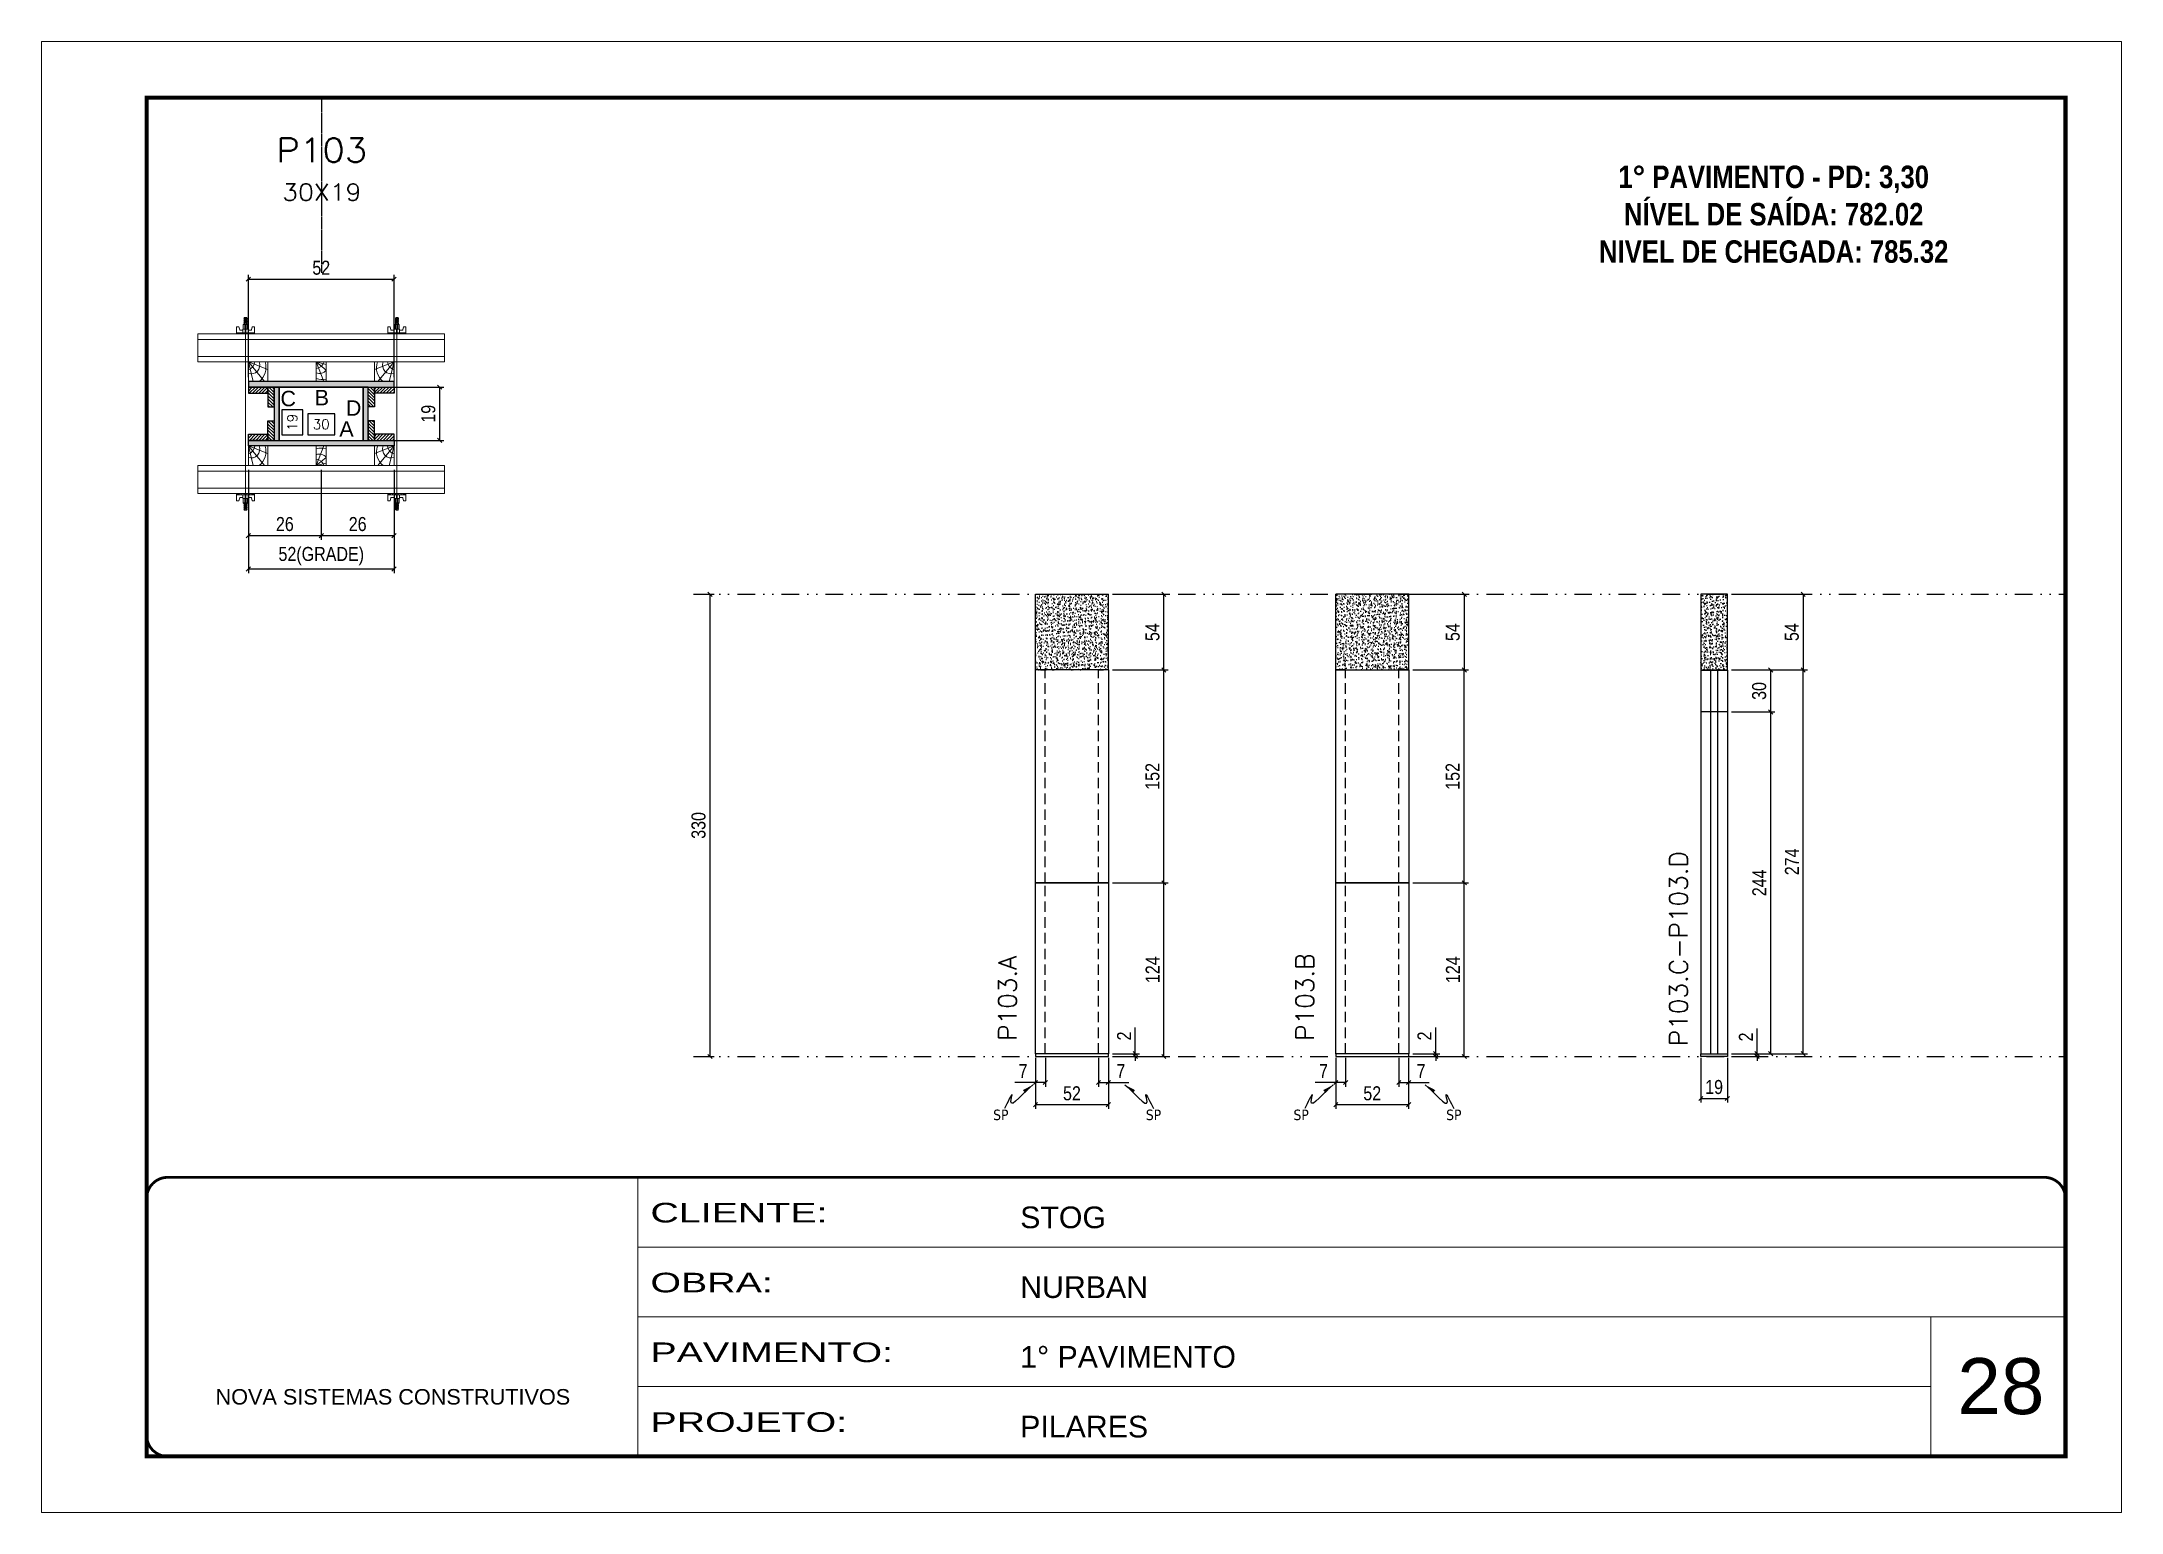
# Model space of a CAD drawing. Header units: millimetres. Extents: x 169816 to 178745, y 96537 to 113647.
# Drawn here: x 174585 to 176070, y 104577 to 105627 of the extents above; entities that cross this region are included whole.
import ezdxf
from ezdxf.enums import TextEntityAlignment as Align

# ---------------------------------------------------------------- set-up
doc = ezdxf.new("R2010")
doc.units = ezdxf.units.MM
for name, pattern in [('CONTINUO', [0]), ('DASHED', [0.75, 0.5, -0.25]), ('DIVIDE2', [0.625, 0.25, -0.125, 0, -0.125, 0, -0.125]), ('HIDDEN', [0.375, 0.25, -0.125])]:
    doc.linetypes.add(name, pattern=pattern)
for name, color, linetype, lineweight in [('CARIMBO', 255, 'Continuous', 9), ('Folhas', 255, 'Continuous', 9), ('Hachura', 251, 'Continuous', 9), ('Madeira', 126, 'Continuous', 18), ('Perfil Metálico', 224, 'Continuous', 18), ('SARRAFO DE PRESSAO', 251, 'DASHED', 9), ('Texto Seção', 7, 'Continuous', 15)]:
    doc.layers.add(name, color=color, linetype=linetype, lineweight=lineweight)
for name, color, linetype in [('CHAPA', 1, 'Continuous'), ('COTA', 241, 'Continuous'), ('Cota Seção (2x)', 241, 'Continuous'), ('MEIO_PONT', 93, 'Continuous'), ('NOMENCLATURA', 7, 'Continuous'), ('Nível', 160, 'Continuous'), ('Painéis', 200, 'Continuous'), ('SARR_2.2x7', 40, 'Continuous'), ('SARRAFO', 251, 'Continuous'), ('Sarrafo de Pressão', 42, 'HIDDEN'), ('texto', 7, 'Continuous'), ('Texto de Titulo', 7, 'Continuous'), ('Texto Qtd Sarr', 242, 'Continuous'), ('TEXTO_GERAL', 7, 'Continuous')]:
    doc.layers.add(name, color=color, linetype=linetype)
doc.styles.add('ARIAL', font='arial.ttf')
doc.styles.add('COTA TECNICA', font='techl___.ttf', dxfattribs={"height": 10})
doc.styles.add('COTA TECNICA 2X', font='techl___.ttf', dxfattribs={"height": 10})
doc.styles.add('COTA TECNICA-50', font='techl___.ttf', dxfattribs={"height": 10})
doc.styles.add('REGUA-120', font='ROMANS.shx', dxfattribs={"height": 15})
doc.styles.add('ROMANC', font='techb___.ttf', dxfattribs={"height": 2.5})
doc.styles.add('ROMANS', font='romans.shx')
doc.styles.get("Standard").update_dxf_attribs({"font": 'arial.ttf'})
doc.styles.add('Tecnologia', font='')
doc.styles.get('Tecnologia').set_extended_font_data('Forgotten Futurist')
doc.dimstyles.new('COTA PAINEL-50', dxfattribs={"dimtxt": 10, "dimasz": 3, "dimexe": 3, "dimexo": 3, "dimgap": 3, "dimtad": 1, "dimdec": 1, "dimzin": 12, "dimdsep": 46, "dimtxsty": 'COTA TECNICA-50', "dimblk1": 'OBLIQUE', "dimblk2": 'OBLIQUE', "dimsah": 1, "dimcen": 0.9, "dimclrd": 4, "dimclre": 4, "dimclrt": 240, "dimadec": 1, "dimazin": 3, "dimtfac": 1, "dimtdec": 1, "dimtmove": 0, "dimatfit": 3, "dimfxl": 1, "dimtolj": 1, "dimtzin": 12, "dimarcsym": 0})
doc.dimstyles.new('PAINEL', dxfattribs={"dimtxt": 10, "dimasz": 3, "dimexe": 3, "dimexo": 3, "dimgap": 3, "dimtad": 1, "dimdec": 1, "dimzin": 12, "dimdsep": 46, "dimtxsty": 'COTA TECNICA', "dimblk1": 'OBLIQUE', "dimblk2": 'OBLIQUE', "dimsah": 1, "dimcen": 0.9, "dimclrd": 4, "dimclre": 4, "dimclrt": 240, "dimadec": 1, "dimazin": 3, "dimtfac": 1, "dimtdec": 1, "dimtmove": 0, "dimatfit": 3, "dimfxl": 1, "dimtolj": 1, "dimtzin": 12, "dimarcsym": 0})
doc.dimstyles.new('SECAO PILAR', dxfattribs={"dimtxt": 10, "dimasz": 3, "dimexe": 3, "dimexo": 3, "dimgap": 3, "dimtad": 1, "dimdec": 1, "dimlfac": 0.5, "dimzin": 12, "dimdsep": 46, "dimtxsty": 'COTA TECNICA 2X', "dimblk1": 'OBLIQUE', "dimblk2": 'OBLIQUE', "dimsah": 1, "dimcen": 0.9, "dimclrd": 256, "dimclre": 256, "dimclrt": 256, "dimadec": 1, "dimazin": 3, "dimtfac": 1, "dimtdec": 1, "dimtmove": 0, "dimatfit": 3, "dimfxl": 1, "dimtolj": 1, "dimtzin": 12, "dimarcsym": 0})
doc.dimstyles.new('SECÇÃO 2', dxfattribs={"dimtxt": 7, "dimasz": 6, "dimexe": 0.18, "dimexo": 2, "dimgap": -4, "dimtad": 3, "dimdec": 1, "dimlfac": 0.5, "dimzin": 12, "dimdsep": 46, "dimtxsty": 'ROMANS', "dimblk": 'ARCHTICK', "dimcen": 0.09, "dimse1": 1, "dimse2": 1, "dimsd1": 1, "dimsd2": 1, "dimclrd": 180, "dimclre": 5, "dimclrt": 1, "dimadec": 0, "dimazin": 3, "dimtfac": 1, "dimtdec": 1, "dimtofl": 0, "dimtmove": 0, "dimatfit": 3, "dimldrblk": 'ARCHTICK', "dimfxl": 1, "dimtolj": 1, "dimtzin": 0, "dimarcsym": 0})
doc.dimstyles.get("Standard").update_dxf_attribs({"dimtxt": 0.18, "dimasz": 0.18, "dimexe": 0.18, "dimexo": 0.0625, "dimgap": 0.09, "dimtad": 0, "dimtih": 1, "dimtoh": 1, "dimdec": 4, "dimzin": 0, "dimdsep": 46, "dimtxsty": 'Standard', "dimcen": 0.09, "dimadec": 0, "dimazin": 0, "dimtfac": 1, "dimtdec": 4, "dimtofl": 0, "dimtmove": 0, "dimatfit": 3, "dimfxl": 1, "dimtolj": 1, "dimtzin": 0, "dimarcsym": 0})
pattern_1 = [(225, (165333.2117, 82450.9757), (1.12253202, -1.12253202), [])]
pattern_2 = [(225, (165608.2117, 82450.9757), (1.12253202, -1.12253202), [])]
pattern_3 = [(135, (151926.3554, 114845.3357), (-1.12253202, -1.12253202), [])]
pattern_4 = [(135, (151966.3554, 114845.3357), (-1.12253202, -1.12253202), [])]

msp = doc.modelspace()

# ---------------------------------------------------------------- texts
at = {"layer": 'CARIMBO', "style": 'ARIAL'}
msp.add_text('28', height=40, dxfattribs=at).set_placement((175952.38, 104647.22))
at = {"layer": 'NOMENCLATURA', "color": 2, "insert": (175821.26, 105565.22), "char_height": 16, "attachment_point": 2, "style": 'ROMANC'}
msp.add_mtext_dynamic_manual_height_columns('\\P1° PAVIMENTO - PD: 3,30\\PNÍVEL DE SAÍDA: 782.02\\PNIVEL DE CHEGADA: 785.32', width=328.3607, gutter_width=1, heights=[0], dxfattribs=at)
at = {"layer": 'texto', "color": 0, "char_height": 7.5, "attachment_point": 5}
for insert in [(175269.41, 104860.81), (175378.43, 104860.81), (175483.84, 104860.81), (175592.86, 104860.81)]:
    msp.add_mtext('{\\fTahoma|b0|i0|c0|p34;\\C4;SP}', dxfattribs=dict(at, insert=insert))
at = {"layer": 'Texto Seção', "char_height": 13, "width": 285.3299, "attachment_point": 7, "rotation": 90, "style": 'REGUA-120'}
for s, insert in [('\\pxt4;P103.C-P103.D', (175759.79, 104909.9)), ('P103.A', (175280.72, 104913.74)), ('P103.B', (175492.99, 104913.74))]:
    msp.add_mtext(s, dxfattribs=dict(at, insert=insert))
at = {"layer": 'TEXTO_GERAL', "style": 'ARIAL'}
for s, p in [('C', (174760.6, 105372.26)), ('B', (174784.62, 105372.93)), ('D', (174807.27, 105365.49)), ('A', (174802.21, 105350.59))]:
    msp.add_text(s, height=11, dxfattribs=at).set_placement(p, align=Align.MIDDLE_CENTER)

# ---------------------------------------------------------------- blocks, each defined once
blk = doc.blocks.new('9999999999')
at = {"color": 30, "linetype": 'CONTINUO'}
for p, q in [((98564.6, 34230.2), (98564.6, 34429.4)), ((98564.6, 34379.6), (99584, 34379.6)), ((98564.6, 34329.8), (99488, 34329.8)), ((99584, 34329.8), (99488, 34329.8)), ((99488, 34329.8), (99488, 34230.2)), ((98564.6, 34280), (99488, 34280))]:
    blk.add_line(p, q, dxfattribs=at)
at = {"color": 30, "linetype": 'CONTINUO', "const_width": 2}
blk.add_lwpolyline([(99584, 34230.2), (99584, 34414.4, 0.414214), (99569, 34429.4), (98229, 34429.4, 0.414214), (98214, 34414.4), (98214, 34245.2, 0.414214), (98229, 34230.2), (99584, 34230.2)], format="xyb", dxfattribs=at)
at = {"layer": 'Folhas'}
blk.add_lwpolyline([(98139, 34190.2), (99624, 34190.2), (99624, 35240.2), (98139, 35240.2)], close=True, dxfattribs=at)
at = {"layer": 'Folhas', "color": 30, "const_width": 3}
blk.add_lwpolyline([(98214, 34230.2), (99584, 34230.2), (99584, 35200.2), (98214, 35200.2)], close=True, dxfattribs=at)
at = {"color": 7, "linetype": 'Continuous', "ltscale": 5, "style": 'ARIAL'}
for s, height, p in [('STOG', 15.48, (98837.7, 34393.1)), ('NURBAN', 15.48, (98837.7, 34343.3)), ('1° PAVIMENTO', 15.483, (98837.7, 34293.5)), ('NOVA SISTEMAS CONSTRUTIVOS', 11.059, (98263.2, 34267.2)), ('PILARES', 15.48, (98837.7, 34243.7))]:
    blk.add_text(s, height=height, dxfattribs=at).set_placement(p)
at = {"layer": 'Folhas', "color": 7, "style": 'Tecnologia', "width": 1.5}
for s, p in [('CLIENTE:', (98573.7, 34397.2)), ('OBRA:', (98573.7, 34347.3)), ('PAVIMENTO:', (98573.7, 34297.5)), ('PROJETO:', (98573.7, 34247.7))]:
    blk.add_text(s, height=14, dxfattribs=at).set_placement(p)
blk = doc.blocks.new('titulo1')
at = {"layer": 'Defpoints', "color": 252, "linetype": 'HIDDEN', "ltscale": 2}
blk.add_line((0, 0), (0, 125), dxfattribs=at)
at = {"layer": 'Defpoints', "style": 'ROMANS', "oblique": 15}
blk.add_attdef('FOLHA', text='', height=10, dxfattribs=at).set_placement((0, 15.6), align=Align.MIDDLE_CENTER)
at = {"layer": 'Texto Qtd Sarr', "color": 3, "style": 'ROMANS', "oblique": 15}
for tag, height, p in [('TITULO', 17, (0, 71.4)), ('SEÇÃO', 12, (0, 41.5))]:
    blk.add_attdef(tag, text='', height=height, dxfattribs=at).set_placement(p, align=Align.MIDDLE_CENTER)
blk = doc.blocks.new('*D607')
at = {"layer": 'Cota Seção (2x)', "color": 180, "lineweight": -2, "transparency": 16777216}
for p, q in [((174793.8, 105361.4), (174774.5, 105361.4)), ((174774.5, 105361.4), (174774.5, 105346.4)), ((174793.8, 105346.4), (174793.8, 105361.4)), ((174774.5, 105346.4), (174793.8, 105346.4))]:
    blk.add_line(p, q, dxfattribs=at)
at = {"layer": 'Defpoints', "color": 0, "transparency": 16777216}
for p in [(174756.9, 105342.4), (174816.9, 105342.4), (174816.9, 105342.4)]:
    blk.add_point(p, dxfattribs=at)
at = {"layer": 'Cota Seção (2x)', "color": 1, "transparency": 16777216, "insert": (174784.2, 105353.9), "char_height": 7, "attachment_point": 5, "style": 'ROMANS'}
blk.add_mtext('\\A1;30', dxfattribs=at)
blk = doc.blocks.new('_ArchTick')
at = {"color": 0, "linetype": 'ByBlock', "const_width": 0.15}
blk.add_lwpolyline([(-0.5, -0.5), (0.5, 0.5)], dxfattribs=at)
blk = doc.blocks.new('*D608')
at = {"layer": 'Cota Seção (2x)', "color": 180, "lineweight": -2, "transparency": 16777216}
for p, q in [((174771, 105364.3), (174756, 105364.3)), ((174756, 105364.3), (174756, 105346.3)), ((174771, 105346.3), (174771, 105364.3)), ((174756, 105346.3), (174771, 105346.3))]:
    blk.add_line(p, q, dxfattribs=at)
at = {"layer": 'Defpoints', "color": 0, "transparency": 16777216}
for p in [(174754.2, 105380.4), (174775, 105380.4), (174754.2, 105342.4)]:
    blk.add_point(p, dxfattribs=at)
at = {"layer": 'Cota Seção (2x)', "color": 1, "transparency": 16777216, "insert": (174763.5, 105355.3), "char_height": 7, "attachment_point": 5, "rotation": 90, "style": 'ROMANS'}
blk.add_mtext('\\A1;19', dxfattribs=at)
blk = doc.blocks.new('_Oblique')
at = {"color": 0, "linetype": 'ByBlock', "lineweight": -2}
blk.add_line((-0.5, -0.5), (0.5, 0.5), dxfattribs=at)
blk = doc.blocks.new('*D959')
at = {"layer": 'Cota Seção (2x)', "lineweight": -2, "transparency": 16777216}
for p, q in [((174820.8, 105380.4), (174871.8, 105380.4)), ((174868.8, 105342.4), (174868.8, 105380.4)), ((174820.8, 105342.4), (174871.8, 105342.4))]:
    blk.add_line(p, q, dxfattribs=at)
at = {"layer": 'Defpoints', "color": 0, "transparency": 16777216}
for p in [(174817.8, 105380.4), (174868.8, 105380.4), (174817.8, 105342.4)]:
    blk.add_point(p, dxfattribs=at)
at = {"layer": 'Cota Seção (2x)', "lineweight": -2, "transparency": 16777216, "xscale": 3, "yscale": 3, "zscale": 3}
for p, rotation in [((174868.8, 105380.4), 90), ((174868.8, 105342.4), 270)]:
    blk.add_blockref('_Oblique', p, dxfattribs=dict(at, rotation=rotation))
at = {"layer": 'Cota Seção (2x)', "transparency": 16777216, "insert": (174860.7, 105361.4), "char_height": 10, "attachment_point": 5, "rotation": 90, "style": 'COTA TECNICA 2X'}
blk.add_mtext('\\A1;19', dxfattribs=at)
blk = doc.blocks.new('*D609')
at = {"layer": 'Cota Seção (2x)', "lineweight": -2, "transparency": 16777216}
for p, q in [((174732.2, 105321.4), (174732.2, 105247.6)), ((174836.2, 105321.4), (174836.2, 105247.6)), ((174732.2, 105250.6), (174836.2, 105250.6))]:
    blk.add_line(p, q, dxfattribs=at)
at = {"layer": 'Defpoints', "color": 0, "transparency": 16777216}
for p in [(174732.2, 105324.4), (174836.2, 105324.4), (174836.2, 105250.6)]:
    blk.add_point(p, dxfattribs=at)
at = {"layer": 'Cota Seção (2x)', "lineweight": -2, "transparency": 16777216, "xscale": 3, "yscale": 3, "zscale": 3, "rotation": 180}
blk.add_blockref('_Oblique', (174732.2, 105250.6), dxfattribs=at)
at = {"layer": 'Cota Seção (2x)', "lineweight": -2, "transparency": 16777216, "xscale": 3, "yscale": 3, "zscale": 3}
blk.add_blockref('_Oblique', (174836.2, 105250.6), dxfattribs=at)
at = {"layer": 'Cota Seção (2x)', "transparency": 16777216, "insert": (174784.2, 105259.8), "char_height": 10, "attachment_point": 5, "style": 'COTA TECNICA 2X'}
blk.add_mtext('\\A1;52(GRADE)', dxfattribs=at)
blk = doc.blocks.new('*D610')
at = {"layer": 'Cota Seção (2x)', "lineweight": -2, "transparency": 16777216}
for p, q in [((174784.2, 105321.4), (174784.2, 105271.4)), ((174836.2, 105321.4), (174836.2, 105271.4)), ((174784.2, 105274.4), (174836.2, 105274.4))]:
    blk.add_line(p, q, dxfattribs=at)
at = {"layer": 'Defpoints', "color": 0, "transparency": 16777216}
for p in [(174784.2, 105324.4), (174836.2, 105324.4), (174836.2, 105274.4)]:
    blk.add_point(p, dxfattribs=at)
at = {"layer": 'Cota Seção (2x)', "lineweight": -2, "transparency": 16777216, "xscale": 3, "yscale": 3, "zscale": 3, "rotation": 180}
blk.add_blockref('_Oblique', (174784.2, 105274.4), dxfattribs=at)
at = {"layer": 'Cota Seção (2x)', "lineweight": -2, "transparency": 16777216, "xscale": 3, "yscale": 3, "zscale": 3}
blk.add_blockref('_Oblique', (174836.2, 105274.4), dxfattribs=at)
at = {"layer": 'Cota Seção (2x)', "transparency": 16777216, "insert": (174810.2, 105282.6), "char_height": 10, "attachment_point": 5, "style": 'COTA TECNICA 2X'}
blk.add_mtext('\\A1;26', dxfattribs=at)
blk = doc.blocks.new('*D611')
at = {"layer": 'Cota Seção (2x)', "lineweight": -2, "transparency": 16777216}
for p, q in [((174732.2, 105321.4), (174732.2, 105271.4)), ((174784.2, 105321.4), (174784.2, 105271.4)), ((174732.2, 105274.4), (174784.2, 105274.4))]:
    blk.add_line(p, q, dxfattribs=at)
at = {"layer": 'Defpoints', "color": 0, "transparency": 16777216}
for p in [(174732.2, 105324.4), (174784.2, 105324.4), (174784.2, 105274.4)]:
    blk.add_point(p, dxfattribs=at)
at = {"layer": 'Cota Seção (2x)', "lineweight": -2, "transparency": 16777216, "xscale": 3, "yscale": 3, "zscale": 3, "rotation": 180}
blk.add_blockref('_Oblique', (174732.2, 105274.4), dxfattribs=at)
at = {"layer": 'Cota Seção (2x)', "lineweight": -2, "transparency": 16777216, "xscale": 3, "yscale": 3, "zscale": 3}
blk.add_blockref('_Oblique', (174784.2, 105274.4), dxfattribs=at)
at = {"layer": 'Cota Seção (2x)', "transparency": 16777216, "insert": (174758.2, 105282.6), "char_height": 10, "attachment_point": 5, "style": 'COTA TECNICA 2X'}
blk.add_mtext('\\A1;26', dxfattribs=at)
blk = doc.blocks.new('*D612')
at = {"layer": 'Cota Seção (2x)', "lineweight": -2, "transparency": 16777216}
for p, q in [((174732.2, 105387.4), (174732.2, 105460.5)), ((174732.2, 105457.5), (174836.2, 105457.5)), ((174836.2, 105387.4), (174836.2, 105460.5))]:
    blk.add_line(p, q, dxfattribs=at)
at = {"layer": 'Defpoints', "color": 0, "transparency": 16777216}
for p in [(174836.2, 105457.5), (174732.2, 105384.4), (174836.2, 105384.4)]:
    blk.add_point(p, dxfattribs=at)
at = {"layer": 'Cota Seção (2x)', "lineweight": -2, "transparency": 16777216, "xscale": 3, "yscale": 3, "zscale": 3, "rotation": 180}
blk.add_blockref('_Oblique', (174732.2, 105457.5), dxfattribs=at)
at = {"layer": 'Cota Seção (2x)', "lineweight": -2, "transparency": 16777216, "xscale": 3, "yscale": 3, "zscale": 3}
blk.add_blockref('_Oblique', (174836.2, 105457.5), dxfattribs=at)
at = {"layer": 'Cota Seção (2x)', "transparency": 16777216, "insert": (174784.2, 105465.6), "char_height": 10, "attachment_point": 5, "style": 'COTA TECNICA 2X'}
blk.add_mtext('\\A1;52', dxfattribs=at)
blk = doc.blocks.new('C')
at = {"layer": 'Hachura', "color": 0}
for p, q in [((0, 3.22), (0, -3.22)), ((0.45, 3.22), (0, 3.22)), ((0.46, 3.16), (0, 3.16)), ((0.46, 3.05), (0, 3.05)), ((0.46, 2.88), (0, 2.88)), ((0, 2.75), (0, -1.16)), ((0.46, 2.65), (0, 2.65)), ((0.46, 2.23), (0, 2.23)), ((0.46, 1.51), (0, 1.51)), ((0.39, 0.49), (0.17, 0.49)), ((0.45, -3.23), (0.45, 3.22)), ((0.45, 3.22), (2.58, 3.22)), ((1.74, 0.97), (0.45, 0.97)), ((1.45, 0.1), (0.45, 0.1)), ((1.35, 1.94), (1.35, 0.96)), ((2.58, 2.39), (1.47, 2.09)), ((1.74, -0.97), (1.74, 0.97)), ((1.74, 0.97), (1.74, 0.84)), ((1.74, 0.97), (1.74, 0.84)), ((1.74, 0.84), (3.35, 0.84)), ((3.35, 0.45), (1.74, 0.45)), ((2.58, 3.22), (2.58, 2.39)), ((3.32, 0.84), (3.32, -0.84)), ((3.35, 0.84), (3.35, -0.84)), ((3.68, 0.45), (3.35, 0.45)), ((3.84, -0.52), (3.35, 0.45)), ((3.35, 0.06), (3.67, -0.57)), ((3.68, 0.45), (4.16, -0.52)), ((3.72, 0.5), (4.25, -0.57)), ((4.37, -0.55), (3.83, 0.53)), ((4.15, 0.45), (3.93, 0.45)), ((4.42, -0.52), (3.93, 0.45)), ((4.15, 0.45), (4.26, 0.45)), ((4.26, 0.45), (4.74, -0.52)), ((4.3, 0.5), (4.83, -0.57)), ((4.95, -0.55), (4.41, 0.53)), ((4.51, 0.45), (4.84, 0.45)), ((5, -0.52), (4.51, 0.45)), ((4.84, 0.45), (5.32, -0.52)), ((4.88, 0.5), (5.41, -0.57)), ((5.53, -0.55), (4.99, 0.53)), ((5.58, -0.52), (5.09, 0.45)), ((5.42, 0.45), (5.09, 0.45)), ((5.58, -0.52), (5.09, 0.45)), ((5.42, 0.45), (5.74, -0.19)), ((5.46, 0.5), (5.74, -0.07)), ((5.74, 0.19), (5.57, 0.53)), ((5.74, 0.32), (5.68, 0.45)), ((5.68, 0.45), (5.74, 0.45)), ((5.74, 0.45), (5.9, 0.29)), ((5.74, 0.45), (5.74, -0.52)), ((5.9, -0.36), (5.9, 0.29)), ((0.45, 0), (0, 0)), ((0.46, -1.52), (0, -1.52)), ((0.46, -2.23), (0, -2.23)), ((0.46, -2.65), (0, -2.65)), ((0.46, -2.88), (0, -2.88)), ((0.46, -3.05), (0, -3.05)), ((0.46, -3.16), (0, -3.16)), ((0, -3.22), (2.57, -3.22)), ((0.08, -0.48), (0.29, -0.48)), ((0.29, -0.48), (0.4, -0.48)), ((0.45, 0), (0.45, -0.97)), ((0.45, -0.16), (1.45, -0.16)), ((0.45, -0.65), (0.45, -0.32)), ((0.45, -3.23), (0.45, -0.65)), ((0.45, -0.97), (1.74, -0.97)), ((1.35, -1.94), (1.35, -0.97)), ((2.58, -2.39), (1.47, -2.1)), ((3.35, -0.32), (1.74, -0.32)), ((3.35, -0.84), (1.74, -0.84)), ((2.58, -3.23), (2.58, -2.39)), ((3.35, -0.07), (3.58, -0.52)), ((3.35, -0.52), (3.58, -0.52)), ((3.84, -0.52), (4.16, -0.52)), ((4.42, -0.52), (4.74, -0.52)), ((4.63, -0.52), (4.74, -0.52)), ((5, -0.52), (5.32, -0.52)), ((5.58, -0.52), (5.74, -0.52)), ((5.74, -0.52), (5.9, -0.36)), ((5.74, -0.52), (5.74, -0.52))]:
    blk.add_line(p, q, dxfattribs=at)
for centre, radius, start, end in [((1.52, 1.94), 0.161, 104.74356, 180), ((1.44, -0.03), 0.129, 272.69497, 87.30503), ((3.81, 0.39), 0.143, 25.56881, 154.43119), ((4.39, 0.39), 0.143, 25.56881, 154.43119), ((4.97, 0.39), 0.143, 25.56881, 154.43119), ((5.55, 0.39), 0.143, 25.56881, 154.43119), ((0.17, -0.37), 0.174, 221.74404, 317.85924), ((1.52, -1.94), 0.161, 180, 255.25644), ((3.71, -0.4), 0.174, 222.14076, 318.25596), ((4.29, -0.4), 0.174, 222.14076, 318.25596), ((4.87, -0.4), 0.174, 222.14076, 318.25596), ((5.45, -0.4), 0.174, 222.14076, 318.25596), ((5.61, -0.4), 0.174, 317.85924, 318.25596)]:
    blk.add_arc(centre, radius, start, end, dxfattribs=at)
blk = doc.blocks.new('PONTALETE')
at = {"layer": 'Madeira'}
for q in [(2.71, 7), (7, 5.76), (7, 1.74)]:
    blk.add_line((0, 0), q, dxfattribs=at)
blk.add_lwpolyline([(0, 0), (7, 0), (7, 7), (0, 7)], close=True, dxfattribs=at)
for centre, radius, start, end in [((2.04, 0.06), 6.23, 37.28179, 109.09128), ((1.09, 0.9), 3.19, 343.60304, 109.98471), ((-0.21, -0.78), 3.09, 14.63219, 86.0383)]:
    blk.add_arc(centre, radius, start, end, dxfattribs=at)
blk = doc.blocks.new('MEIO PONTALETE')
at = {"layer": 'Madeira'}
for q in [(2.71, 7), (3.5, 2.88), (3.5, 0.87)]:
    blk.add_line((0, 0), q, dxfattribs=at)
blk.add_lwpolyline([(0, 0), (3.5, 0), (3.5, 7), (0, 7)], close=True, dxfattribs=at)
for centre, radius, start, end in [((2.04, 0.06), 6.23, 76.44987, 109.09128), ((1.09, 0.9), 3.19, 40.90626, 109.98471), ((-0.21, -0.78), 3.09, 14.63219, 86.0383)]:
    blk.add_arc(centre, radius, start, end, dxfattribs=at)
blk = doc.blocks.new('*D994')
at = {"layer": 'COTA', "color": 4, "lineweight": -2, "transparency": 16777216}
for p, q in [((175053, 105232.5), (175064.8, 105232.5)), ((175061.8, 104902.5), (175061.8, 105232.5)), ((175053, 104902.5), (175064.8, 104902.5))]:
    blk.add_line(p, q, dxfattribs=at)
at = {"layer": 'Defpoints', "color": 0, "transparency": 16777216}
for p in [(175050, 105232.5), (175061.8, 105232.5), (175050, 104902.5)]:
    blk.add_point(p, dxfattribs=at)
at = {"layer": 'COTA', "color": 4, "lineweight": -2, "transparency": 16777216, "xscale": 3, "yscale": 3, "zscale": 3}
for p, rotation in [((175061.8, 105232.5), 90), ((175061.8, 104902.5), 270)]:
    blk.add_blockref('_Oblique', p, dxfattribs=dict(at, rotation=rotation))
at = {"layer": 'COTA', "color": 240, "transparency": 16777216, "insert": (175053.6, 105067.5), "char_height": 10, "attachment_point": 5, "rotation": 90, "style": 'COTA TECNICA-50'}
blk.add_mtext('\\A1;330', dxfattribs=at)
blk = doc.blocks.new('*D684')
at = {"layer": 'COTA', "color": 4, "lineweight": -2, "transparency": 16777216}
for p, q in [((175294.2, 104901.5), (175294.2, 104865.1)), ((175346.2, 104901.5), (175346.2, 104865.1)), ((175346.2, 104868.1), (175294.2, 104868.1))]:
    blk.add_line(p, q, dxfattribs=at)
at = {"layer": 'Defpoints', "color": 0, "transparency": 16777216}
for p in [(175294.2, 104904.5), (175346.2, 104904.5), (175294.2, 104868.1)]:
    blk.add_point(p, dxfattribs=at)
at = {"layer": 'COTA', "color": 4, "lineweight": -2, "transparency": 16777216, "xscale": 3, "yscale": 3, "zscale": 3, "rotation": 180}
blk.add_blockref('_Oblique', (175294.2, 104868.1), dxfattribs=at)
at = {"layer": 'COTA', "color": 4, "lineweight": -2, "transparency": 16777216, "xscale": 3, "yscale": 3, "zscale": 3}
blk.add_blockref('_Oblique', (175346.2, 104868.1), dxfattribs=at)
at = {"layer": 'COTA', "color": 240, "transparency": 16777216, "insert": (175320.2, 104876.2), "char_height": 10, "attachment_point": 5, "style": 'COTA TECNICA'}
blk.add_mtext('\\A1;52', dxfattribs=at)
blk = doc.blocks.new('*D685')
at = {"layer": 'COTA', "color": 4, "lineweight": -2, "transparency": 16777216}
for p, q in [((175339.2, 104901.5), (175339.2, 104881)), ((175346.2, 104899.5), (175346.2, 104881)), ((175339.2, 104884), (175346.2, 104884)), ((175346.2, 104884), (175360.9, 104884))]:
    blk.add_line(p, q, dxfattribs=at)
at = {"layer": 'Defpoints', "color": 0, "transparency": 16777216}
for p in [(175339.2, 104904.5), (175346.2, 104902.5), (175346.2, 104884)]:
    blk.add_point(p, dxfattribs=at)
at = {"layer": 'COTA', "color": 4, "lineweight": -2, "transparency": 16777216, "xscale": 3, "yscale": 3, "zscale": 3, "rotation": 180}
blk.add_blockref('_Oblique', (175339.2, 104884), dxfattribs=at)
at = {"layer": 'COTA', "color": 4, "lineweight": -2, "transparency": 16777216, "xscale": 3, "yscale": 3, "zscale": 3}
blk.add_blockref('_Oblique', (175346.2, 104884), dxfattribs=at)
at = {"layer": 'COTA', "color": 240, "transparency": 16777216, "insert": (175355.1, 104892.1), "char_height": 10, "attachment_point": 5, "style": 'COTA TECNICA-50'}
blk.add_mtext('\\A1;7', dxfattribs=at)
blk = doc.blocks.new('*D686')
at = {"layer": 'COTA', "color": 4, "lineweight": -2, "transparency": 16777216}
for p, q in [((175301.2, 104901.5), (175301.2, 104881)), ((175294.2, 104899.5), (175294.2, 104881)), ((175294.2, 104884), (175279.5, 104884)), ((175301.2, 104884), (175294.2, 104884))]:
    blk.add_line(p, q, dxfattribs=at)
at = {"layer": 'Defpoints', "color": 0, "transparency": 16777216}
for p in [(175294.2, 104902.5), (175301.2, 104904.5), (175294.2, 104884)]:
    blk.add_point(p, dxfattribs=at)
at = {"layer": 'COTA', "color": 4, "lineweight": -2, "transparency": 16777216, "xscale": 3, "yscale": 3, "zscale": 3, "rotation": 180}
blk.add_blockref('_Oblique', (175294.2, 104884), dxfattribs=at)
at = {"layer": 'COTA', "color": 4, "lineweight": -2, "transparency": 16777216, "xscale": 3, "yscale": 3, "zscale": 3}
blk.add_blockref('_Oblique', (175301.2, 104884), dxfattribs=at)
at = {"layer": 'COTA', "color": 240, "transparency": 16777216, "insert": (175285.3, 104892.1), "char_height": 10, "attachment_point": 5, "style": 'COTA TECNICA-50'}
blk.add_mtext('\\A1;7', dxfattribs=at)
blk = doc.blocks.new('*D687')
at = {"layer": 'COTA', "color": 4, "linetype": 'ByBlock', "lineweight": -2, "transparency": 16777216}
for p, q in [((175349.2, 105026.5), (175388.8, 105026.5)), ((175385.8, 104902.5), (175385.8, 105026.5)), ((175349.2, 104902.5), (175388.8, 104902.5))]:
    blk.add_line(p, q, dxfattribs=at)
at = {"layer": 'Defpoints', "color": 0, "linetype": 'ByBlock', "transparency": 16777216}
for p in [(175346.2, 105026.5), (175385.8, 105026.5), (175346.2, 104902.5)]:
    blk.add_point(p, dxfattribs=at)
at = {"layer": 'COTA', "color": 4, "linetype": 'ByBlock', "lineweight": -2, "transparency": 16777216, "xscale": 3, "yscale": 3, "zscale": 3}
for p, rotation in [((175385.8, 105026.5), 90), ((175385.8, 104902.5), 270)]:
    blk.add_blockref('_Oblique', p, dxfattribs=dict(at, rotation=rotation))
at = {"layer": 'COTA', "color": 240, "linetype": 'ByBlock', "transparency": 16777216, "insert": (175377.8, 104964.5), "char_height": 10, "attachment_point": 5, "rotation": 90, "style": 'COTA TECNICA'}
blk.add_mtext('\\A1;124', dxfattribs=at)
blk = doc.blocks.new('*D688')
at = {"layer": 'COTA', "color": 4, "lineweight": -2, "transparency": 16777216}
for p, q in [((175365.4, 104904.5), (175365.4, 104923.3)), ((175349.2, 104904.5), (175368.4, 104904.5)), ((175349.2, 104902.5), (175368.4, 104902.5)), ((175365.4, 104902.5), (175365.4, 104904.5)), ((175365.4, 104902.5), (175365.4, 104899.5))]:
    blk.add_line(p, q, dxfattribs=at)
at = {"layer": 'Defpoints', "color": 0, "transparency": 16777216}
for p in [(175346.2, 104904.5), (175346.2, 104902.5), (175365.4, 104902.5)]:
    blk.add_point(p, dxfattribs=at)
at = {"layer": 'COTA', "color": 4, "lineweight": -2, "transparency": 16777216, "xscale": 3, "yscale": 3, "zscale": 3}
for p, rotation in [((175365.4, 104904.5), 270), ((175365.4, 104902.5), 90)]:
    blk.add_blockref('_Oblique', p, dxfattribs=dict(at, rotation=rotation))
at = {"layer": 'COTA', "color": 240, "transparency": 16777216, "insert": (175357.4, 104917.2), "char_height": 10, "attachment_point": 5, "rotation": 90, "style": 'COTA TECNICA-50'}
blk.add_mtext('\\A1;2', dxfattribs=at)
blk = doc.blocks.new('*D689')
at = {"layer": 'COTA', "color": 4, "linetype": 'ByBlock', "lineweight": -2, "transparency": 16777216}
for p, q in [((175349.2, 105026.5), (175388.8, 105026.5)), ((175385.8, 104902.5), (175385.8, 105026.5)), ((175349.2, 104902.5), (175388.8, 104902.5))]:
    blk.add_line(p, q, dxfattribs=at)
at = {"layer": 'Defpoints', "color": 0, "linetype": 'ByBlock', "transparency": 16777216}
for p in [(175346.2, 105026.5), (175385.8, 105026.5), (175346.2, 104902.5)]:
    blk.add_point(p, dxfattribs=at)
at = {"layer": 'COTA', "color": 4, "linetype": 'ByBlock', "lineweight": -2, "transparency": 16777216, "xscale": 3, "yscale": 3, "zscale": 3}
for p, rotation in [((175385.8, 105026.5), 90), ((175385.8, 104902.5), 270)]:
    blk.add_blockref('_Oblique', p, dxfattribs=dict(at, rotation=rotation))
at = {"layer": 'COTA', "color": 240, "linetype": 'ByBlock', "transparency": 16777216, "insert": (175377.8, 104964.5), "char_height": 10, "attachment_point": 5, "rotation": 90, "style": 'COTA TECNICA'}
blk.add_mtext('\\A1;124', dxfattribs=at)
blk = doc.blocks.new('*D690')
at = {"layer": 'COTA', "color": 4, "lineweight": -2, "transparency": 16777216}
for p, q in [((175349.2, 105178.5), (175388.8, 105178.5)), ((175385.8, 105026.5), (175385.8, 105178.5)), ((175349.2, 105026.5), (175388.8, 105026.5))]:
    blk.add_line(p, q, dxfattribs=at)
at = {"layer": 'Defpoints', "color": 0, "transparency": 16777216}
for p in [(175346.2, 105178.5), (175385.8, 105178.5), (175346.2, 105026.5)]:
    blk.add_point(p, dxfattribs=at)
at = {"layer": 'COTA', "color": 4, "lineweight": -2, "transparency": 16777216, "xscale": 3, "yscale": 3, "zscale": 3}
for p, rotation in [((175385.8, 105178.5), 90), ((175385.8, 105026.5), 270)]:
    blk.add_blockref('_Oblique', p, dxfattribs=dict(at, rotation=rotation))
at = {"layer": 'COTA', "color": 240, "transparency": 16777216, "insert": (175377.7, 105102.5), "char_height": 10, "attachment_point": 5, "rotation": 90, "style": 'COTA TECNICA-50'}
blk.add_mtext('\\A1;152', dxfattribs=at)
blk = doc.blocks.new('*D691')
at = {"layer": 'COTA', "color": 4, "lineweight": -2, "transparency": 16777216}
for p, q in [((175769.2, 104901.5), (175769.2, 104869.6)), ((175788.2, 104901.5), (175788.2, 104869.6)), ((175769.2, 104872.6), (175788.2, 104872.6))]:
    blk.add_line(p, q, dxfattribs=at)
at = {"layer": 'Defpoints', "color": 0, "transparency": 16777216}
for p in [(175769.2, 104904.5), (175788.2, 104904.5), (175788.2, 104872.6)]:
    blk.add_point(p, dxfattribs=at)
at = {"layer": 'COTA', "color": 4, "lineweight": -2, "transparency": 16777216, "xscale": 3, "yscale": 3, "zscale": 3, "rotation": 180}
blk.add_blockref('_Oblique', (175769.2, 104872.6), dxfattribs=at)
at = {"layer": 'COTA', "color": 4, "lineweight": -2, "transparency": 16777216, "xscale": 3, "yscale": 3, "zscale": 3}
blk.add_blockref('_Oblique', (175788.2, 104872.6), dxfattribs=at)
at = {"layer": 'COTA', "color": 240, "transparency": 16777216, "insert": (175778.7, 104880.7), "char_height": 10, "attachment_point": 5, "style": 'COTA TECNICA'}
blk.add_mtext('\\A1;19', dxfattribs=at)
blk = doc.blocks.new('*D692')
at = {"layer": 'COTA', "color": 4, "lineweight": -2, "transparency": 16777216}
for p, q in [((175809.4, 104904.5), (175809.4, 104922.6)), ((175791.2, 104904.5), (175812.4, 104904.5)), ((175791.2, 104902.5), (175812.4, 104902.5)), ((175809.4, 104902.5), (175809.4, 104904.5)), ((175809.4, 104902.5), (175809.4, 104899.5))]:
    blk.add_line(p, q, dxfattribs=at)
at = {"layer": 'Defpoints', "color": 0, "transparency": 16777216}
for p in [(175788.2, 104904.5), (175788.2, 104902.5), (175809.4, 104904.5)]:
    blk.add_point(p, dxfattribs=at)
at = {"layer": 'COTA', "color": 4, "lineweight": -2, "transparency": 16777216, "xscale": 3, "yscale": 3, "zscale": 3}
for p, rotation in [((175809.4, 104904.5), 270), ((175809.4, 104902.5), 90)]:
    blk.add_blockref('_Oblique', p, dxfattribs=dict(at, rotation=rotation))
at = {"layer": 'COTA', "color": 240, "transparency": 16777216, "insert": (175801.4, 104916.5), "char_height": 10, "attachment_point": 5, "rotation": 90, "style": 'COTA TECNICA-50'}
blk.add_mtext('\\A1;2', dxfattribs=at)
blk = doc.blocks.new('*D995')
at = {"layer": 'COTA', "color": 4, "linetype": 'ByBlock', "lineweight": -2, "transparency": 16777216}
for p, q in [((175791.2, 105232.5), (175845.3, 105232.5)), ((175842.3, 105232.5), (175842.3, 105178.5)), ((175791.2, 105178.5), (175845.3, 105178.5))]:
    blk.add_line(p, q, dxfattribs=at)
at = {"layer": 'Defpoints', "color": 0, "linetype": 'ByBlock', "transparency": 16777216}
for p in [(175788.2, 105232.5), (175788.2, 105178.5), (175842.3, 105178.5)]:
    blk.add_point(p, dxfattribs=at)
at = {"layer": 'COTA', "color": 4, "linetype": 'ByBlock', "lineweight": -2, "transparency": 16777216, "xscale": 3, "yscale": 3, "zscale": 3}
for p, rotation in [((175842.3, 105232.5), 90), ((175842.3, 105178.5), 270)]:
    blk.add_blockref('_Oblique', p, dxfattribs=dict(at, rotation=rotation))
at = {"layer": 'COTA', "color": 240, "linetype": 'ByBlock', "transparency": 16777216, "insert": (175834.2, 105205.5), "char_height": 10, "attachment_point": 5, "rotation": 90, "style": 'COTA TECNICA'}
blk.add_mtext('\\A1;54', dxfattribs=at)
blk = doc.blocks.new('*D996')
at = {"layer": 'COTA', "color": 4, "lineweight": -2, "transparency": 16777216}
for p, q in [((175791.2, 105178.5), (175822.1, 105178.5)), ((175819.1, 105148.5), (175819.1, 105178.5)), ((175791.2, 105148.5), (175822.1, 105148.5))]:
    blk.add_line(p, q, dxfattribs=at)
at = {"layer": 'Defpoints', "color": 0, "transparency": 16777216}
for p in [(175788.2, 105178.5), (175819.1, 105178.5), (175788.2, 105148.5)]:
    blk.add_point(p, dxfattribs=at)
at = {"layer": 'COTA', "color": 4, "lineweight": -2, "transparency": 16777216, "xscale": 3, "yscale": 3, "zscale": 3}
for p, rotation in [((175819.1, 105178.5), 90), ((175819.1, 105148.5), 270)]:
    blk.add_blockref('_Oblique', p, dxfattribs=dict(at, rotation=rotation))
at = {"layer": 'COTA', "color": 240, "transparency": 16777216, "insert": (175810.9, 105163.5), "char_height": 10, "attachment_point": 5, "rotation": 90, "style": 'COTA TECNICA-50'}
blk.add_mtext('\\A1;30', dxfattribs=at)
blk = doc.blocks.new('*D997')
at = {"layer": 'COTA', "color": 4, "lineweight": -2, "transparency": 16777216}
for p, q in [((175791.2, 105148.5), (175822.1, 105148.5)), ((175819.1, 104904.5), (175819.1, 105148.5)), ((175791.2, 104904.5), (175822.1, 104904.5))]:
    blk.add_line(p, q, dxfattribs=at)
at = {"layer": 'Defpoints', "color": 0, "transparency": 16777216}
for p in [(175788.2, 105148.5), (175819.1, 105148.5), (175788.2, 104904.5)]:
    blk.add_point(p, dxfattribs=at)
at = {"layer": 'COTA', "color": 4, "lineweight": -2, "transparency": 16777216, "xscale": 3, "yscale": 3, "zscale": 3}
for p, rotation in [((175819.1, 105148.5), 90), ((175819.1, 104904.5), 270)]:
    blk.add_blockref('_Oblique', p, dxfattribs=dict(at, rotation=rotation))
at = {"layer": 'COTA', "color": 240, "transparency": 16777216, "insert": (175811, 105026.5), "char_height": 10, "attachment_point": 5, "rotation": 90, "style": 'COTA TECNICA'}
blk.add_mtext('\\A1;244', dxfattribs=at)
blk = doc.blocks.new('*D693')
at = {"layer": 'COTA', "color": 4, "lineweight": -2, "transparency": 16777216}
for p, q in [((175508.6, 104901.5), (175508.6, 104865.1)), ((175560.6, 104901.5), (175560.6, 104865.1)), ((175560.6, 104868.1), (175508.6, 104868.1))]:
    blk.add_line(p, q, dxfattribs=at)
at = {"layer": 'Defpoints', "color": 0, "transparency": 16777216}
for p in [(175508.6, 104904.5), (175560.6, 104904.5), (175508.6, 104868.1)]:
    blk.add_point(p, dxfattribs=at)
at = {"layer": 'COTA', "color": 4, "lineweight": -2, "transparency": 16777216, "xscale": 3, "yscale": 3, "zscale": 3, "rotation": 180}
blk.add_blockref('_Oblique', (175508.6, 104868.1), dxfattribs=at)
at = {"layer": 'COTA', "color": 4, "lineweight": -2, "transparency": 16777216, "xscale": 3, "yscale": 3, "zscale": 3}
blk.add_blockref('_Oblique', (175560.6, 104868.1), dxfattribs=at)
at = {"layer": 'COTA', "color": 240, "transparency": 16777216, "insert": (175534.6, 104876.2), "char_height": 10, "attachment_point": 5, "style": 'COTA TECNICA'}
blk.add_mtext('\\A1;52', dxfattribs=at)
blk = doc.blocks.new('*D694')
at = {"layer": 'COTA', "color": 4, "lineweight": -2, "transparency": 16777216}
for p, q in [((175553.6, 104901.5), (175553.6, 104881)), ((175560.6, 104899.5), (175560.6, 104881)), ((175553.6, 104884), (175560.6, 104884)), ((175560.6, 104884), (175575.3, 104884))]:
    blk.add_line(p, q, dxfattribs=at)
at = {"layer": 'Defpoints', "color": 0, "transparency": 16777216}
for p in [(175553.6, 104904.5), (175560.6, 104902.5), (175560.6, 104884)]:
    blk.add_point(p, dxfattribs=at)
at = {"layer": 'COTA', "color": 4, "lineweight": -2, "transparency": 16777216, "xscale": 3, "yscale": 3, "zscale": 3, "rotation": 180}
blk.add_blockref('_Oblique', (175553.6, 104884), dxfattribs=at)
at = {"layer": 'COTA', "color": 4, "lineweight": -2, "transparency": 16777216, "xscale": 3, "yscale": 3, "zscale": 3}
blk.add_blockref('_Oblique', (175560.6, 104884), dxfattribs=at)
at = {"layer": 'COTA', "color": 240, "transparency": 16777216, "insert": (175569.5, 104892.1), "char_height": 10, "attachment_point": 5, "style": 'COTA TECNICA-50'}
blk.add_mtext('\\A1;7', dxfattribs=at)
blk = doc.blocks.new('*D695')
at = {"layer": 'COTA', "color": 4, "lineweight": -2, "transparency": 16777216}
for p, q in [((175515.6, 104901.5), (175515.6, 104881)), ((175508.6, 104899.5), (175508.6, 104881)), ((175508.6, 104884), (175493.9, 104884)), ((175515.6, 104884), (175508.6, 104884))]:
    blk.add_line(p, q, dxfattribs=at)
at = {"layer": 'Defpoints', "color": 0, "transparency": 16777216}
for p in [(175508.6, 104902.5), (175515.6, 104904.5), (175508.6, 104884)]:
    blk.add_point(p, dxfattribs=at)
at = {"layer": 'COTA', "color": 4, "lineweight": -2, "transparency": 16777216, "xscale": 3, "yscale": 3, "zscale": 3, "rotation": 180}
blk.add_blockref('_Oblique', (175508.6, 104884), dxfattribs=at)
at = {"layer": 'COTA', "color": 4, "lineweight": -2, "transparency": 16777216, "xscale": 3, "yscale": 3, "zscale": 3}
blk.add_blockref('_Oblique', (175515.6, 104884), dxfattribs=at)
at = {"layer": 'COTA', "color": 240, "transparency": 16777216, "insert": (175499.8, 104892.1), "char_height": 10, "attachment_point": 5, "style": 'COTA TECNICA-50'}
blk.add_mtext('\\A1;7', dxfattribs=at)
blk = doc.blocks.new('*D696')
at = {"layer": 'COTA', "color": 4, "linetype": 'ByBlock', "lineweight": -2, "transparency": 16777216}
for p, q in [((175563.6, 105026.5), (175603.3, 105026.5)), ((175600.3, 104902.5), (175600.3, 105026.5)), ((175563.6, 104902.5), (175603.3, 104902.5))]:
    blk.add_line(p, q, dxfattribs=at)
at = {"layer": 'Defpoints', "color": 0, "linetype": 'ByBlock', "transparency": 16777216}
for p in [(175560.6, 105026.5), (175600.3, 105026.5), (175560.6, 104902.5)]:
    blk.add_point(p, dxfattribs=at)
at = {"layer": 'COTA', "color": 4, "linetype": 'ByBlock', "lineweight": -2, "transparency": 16777216, "xscale": 3, "yscale": 3, "zscale": 3}
for p, rotation in [((175600.3, 105026.5), 90), ((175600.3, 104902.5), 270)]:
    blk.add_blockref('_Oblique', p, dxfattribs=dict(at, rotation=rotation))
at = {"layer": 'COTA', "color": 240, "linetype": 'ByBlock', "transparency": 16777216, "insert": (175592.2, 104964.5), "char_height": 10, "attachment_point": 5, "rotation": 90, "style": 'COTA TECNICA'}
blk.add_mtext('\\A1;124', dxfattribs=at)
blk = doc.blocks.new('*D697')
at = {"layer": 'COTA', "color": 4, "lineweight": -2, "transparency": 16777216}
for p, q in [((175579.9, 104904.5), (175579.9, 104923.3)), ((175563.6, 104904.5), (175582.9, 104904.5)), ((175563.6, 104902.5), (175582.9, 104902.5)), ((175579.9, 104902.5), (175579.9, 104904.5)), ((175579.9, 104902.5), (175579.9, 104899.5))]:
    blk.add_line(p, q, dxfattribs=at)
at = {"layer": 'Defpoints', "color": 0, "transparency": 16777216}
for p in [(175560.6, 104904.5), (175560.6, 104902.5), (175579.9, 104902.5)]:
    blk.add_point(p, dxfattribs=at)
at = {"layer": 'COTA', "color": 4, "lineweight": -2, "transparency": 16777216, "xscale": 3, "yscale": 3, "zscale": 3}
for p, rotation in [((175579.9, 104904.5), 270), ((175579.9, 104902.5), 90)]:
    blk.add_blockref('_Oblique', p, dxfattribs=dict(at, rotation=rotation))
at = {"layer": 'COTA', "color": 240, "transparency": 16777216, "insert": (175571.9, 104917.2), "char_height": 10, "attachment_point": 5, "rotation": 90, "style": 'COTA TECNICA-50'}
blk.add_mtext('\\A1;2', dxfattribs=at)
blk = doc.blocks.new('*D698')
at = {"layer": 'COTA', "color": 4, "linetype": 'ByBlock', "lineweight": -2, "transparency": 16777216}
for p, q in [((175563.6, 105026.5), (175603.3, 105026.5)), ((175600.3, 104902.5), (175600.3, 105026.5)), ((175563.6, 104902.5), (175603.3, 104902.5))]:
    blk.add_line(p, q, dxfattribs=at)
at = {"layer": 'Defpoints', "color": 0, "linetype": 'ByBlock', "transparency": 16777216}
for p in [(175560.6, 105026.5), (175600.3, 105026.5), (175560.6, 104902.5)]:
    blk.add_point(p, dxfattribs=at)
at = {"layer": 'COTA', "color": 4, "linetype": 'ByBlock', "lineweight": -2, "transparency": 16777216, "xscale": 3, "yscale": 3, "zscale": 3}
for p, rotation in [((175600.3, 105026.5), 90), ((175600.3, 104902.5), 270)]:
    blk.add_blockref('_Oblique', p, dxfattribs=dict(at, rotation=rotation))
at = {"layer": 'COTA', "color": 240, "linetype": 'ByBlock', "transparency": 16777216, "insert": (175592.2, 104964.5), "char_height": 10, "attachment_point": 5, "rotation": 90, "style": 'COTA TECNICA'}
blk.add_mtext('\\A1;124', dxfattribs=at)
blk = doc.blocks.new('*D699')
at = {"layer": 'COTA', "color": 4, "lineweight": -2, "transparency": 16777216}
for p, q in [((175563.6, 105178.5), (175603.3, 105178.5)), ((175600.3, 105026.5), (175600.3, 105178.5)), ((175563.6, 105026.5), (175603.3, 105026.5))]:
    blk.add_line(p, q, dxfattribs=at)
at = {"layer": 'Defpoints', "color": 0, "transparency": 16777216}
for p in [(175560.6, 105178.5), (175600.3, 105178.5), (175560.6, 105026.5)]:
    blk.add_point(p, dxfattribs=at)
at = {"layer": 'COTA', "color": 4, "lineweight": -2, "transparency": 16777216, "xscale": 3, "yscale": 3, "zscale": 3}
for p, rotation in [((175600.3, 105178.5), 90), ((175600.3, 105026.5), 270)]:
    blk.add_blockref('_Oblique', p, dxfattribs=dict(at, rotation=rotation))
at = {"layer": 'COTA', "color": 240, "transparency": 16777216, "insert": (175592.1, 105102.5), "char_height": 10, "attachment_point": 5, "rotation": 90, "style": 'COTA TECNICA-50'}
blk.add_mtext('\\A1;152', dxfattribs=at)
blk = doc.blocks.new('*D700')
at = {"layer": 'COTA', "color": 4, "lineweight": -2, "transparency": 16777216}
for p, q in [((175563.6, 105232.5), (175603.3, 105232.5)), ((175600.3, 105232.5), (175600.3, 105178.5)), ((175563.6, 105178.5), (175603.3, 105178.5))]:
    blk.add_line(p, q, dxfattribs=at)
at = {"layer": 'Defpoints', "color": 0, "transparency": 16777216}
for p in [(175560.6, 105232.5), (175560.6, 105178.5), (175600.3, 105178.5)]:
    blk.add_point(p, dxfattribs=at)
at = {"layer": 'COTA', "color": 4, "lineweight": -2, "transparency": 16777216, "xscale": 3, "yscale": 3, "zscale": 3}
for p, rotation in [((175600.3, 105232.5), 90), ((175600.3, 105178.5), 270)]:
    blk.add_blockref('_Oblique', p, dxfattribs=dict(at, rotation=rotation))
at = {"layer": 'COTA', "color": 240, "transparency": 16777216, "insert": (175592.1, 105205.5), "char_height": 10, "attachment_point": 5, "rotation": 90, "style": 'COTA TECNICA-50'}
blk.add_mtext('\\A1;54', dxfattribs=at)
blk = doc.blocks.new('*D998')
at = {"layer": 'COTA', "color": 4, "lineweight": -2, "transparency": 16777216}
for p, q in [((175349.2, 105232.5), (175388.8, 105232.5)), ((175385.8, 105178.5), (175385.8, 105232.5)), ((175349.2, 105178.5), (175388.8, 105178.5))]:
    blk.add_line(p, q, dxfattribs=at)
at = {"layer": 'Defpoints', "color": 0, "transparency": 16777216}
for p in [(175346.2, 105232.5), (175385.8, 105232.5), (175346.2, 105178.5)]:
    blk.add_point(p, dxfattribs=at)
at = {"layer": 'COTA', "color": 4, "lineweight": -2, "transparency": 16777216, "xscale": 3, "yscale": 3, "zscale": 3}
for p, rotation in [((175385.8, 105232.5), 90), ((175385.8, 105178.5), 270)]:
    blk.add_blockref('_Oblique', p, dxfattribs=dict(at, rotation=rotation))
at = {"layer": 'COTA', "color": 240, "transparency": 16777216, "insert": (175377.7, 105205.5), "char_height": 10, "attachment_point": 5, "rotation": 90, "style": 'COTA TECNICA'}
blk.add_mtext('\\A1;54', dxfattribs=at)
blk = doc.blocks.new('*D701')
at = {"layer": 'COTA', "color": 4, "lineweight": -2, "transparency": 16777216}
for p, q in [((175791.2, 105178.5), (175845.3, 105178.5)), ((175842.3, 104904.5), (175842.3, 105178.5)), ((175791.2, 104904.5), (175845.3, 104904.5))]:
    blk.add_line(p, q, dxfattribs=at)
at = {"layer": 'Defpoints', "color": 0, "transparency": 16777216}
for p in [(175788.2, 105178.5), (175842.3, 105178.5), (175788.2, 104904.5)]:
    blk.add_point(p, dxfattribs=at)
at = {"layer": 'COTA', "color": 4, "lineweight": -2, "transparency": 16777216, "xscale": 3, "yscale": 3, "zscale": 3}
for p, rotation in [((175842.3, 105178.5), 90), ((175842.3, 104904.5), 270)]:
    blk.add_blockref('_Oblique', p, dxfattribs=dict(at, rotation=rotation))
at = {"layer": 'COTA', "color": 240, "transparency": 16777216, "insert": (175834.3, 105041.5), "char_height": 10, "attachment_point": 5, "rotation": 90, "style": 'COTA TECNICA'}
blk.add_mtext('\\A1;274', dxfattribs=at)

# ---------------------------------------------------------------- dimensions: what is measured, and where the dimension line sits
at = {"layer": 'COTA'}
for base, p1, p2, angle, dimstyle, picture, middle in [((175061.84, 105232.49), (175049.99, 104902.49), (175049.99, 105232.49), 90, 'COTA PAINEL-50', '*D994', (175053.63, 105067.49)), ((175385.83, 105232.49), (175346.19, 105178.49), (175346.19, 105232.49), 90, 'PAINEL', '*D998', (175377.72, 105205.49)), ((175385.83, 105178.49), (175346.19, 105026.49), (175346.19, 105178.49), 90, 'COTA PAINEL-50', '*D690', (175377.72, 105102.49)), ((175600.26, 105178.49), (175560.62, 105026.49), (175560.62, 105178.49), 90, 'COTA PAINEL-50', '*D699', (175592.15, 105102.49)), ((175819.12, 105178.49), (175788.24, 105148.49), (175788.24, 105178.49), 90, 'COTA PAINEL-50', '*D996', (175810.9, 105163.49)), ((175842.33, 105178.49), (175788.24, 104904.49), (175788.24, 105178.49), 90, 'PAINEL', '*D701', (175834.26, 105041.49)), ((175819.12, 105148.49), (175788.24, 104904.49), (175788.24, 105148.49), 90, 'PAINEL', '*D997', (175811.05, 105026.49)), ((175294.19, 104883.98), (175301.19, 104904.49), (175294.19, 104902.49), 180, 'COTA PAINEL-50', '*D686', (175285.32, 104892.05)), ((175508.62, 104883.98), (175515.62, 104904.49), (175508.62, 104902.49), 180, 'COTA PAINEL-50', '*D695', (175499.75, 104892.05))]:
    dim = msp.add_linear_dim(base=base, p1=p1, p2=p2, angle=angle, dimstyle=dimstyle, dxfattribs=at)
    dim.commit()
    dim.dimension.update_dxf_attribs({"geometry": picture, "text_midpoint": middle})
for base, p1, p2, picture, middle in [((175600.26, 105178.49), (175560.62, 105232.49), (175560.62, 105178.49), '*D700', (175600.26, 105205.49)), ((175365.45, 104902.49), (175346.19, 104904.49), (175346.19, 104902.49), '*D688', (175365.45, 104917.24)), ((175579.87, 104902.49), (175560.62, 104904.49), (175560.62, 104902.49), '*D697', (175579.87, 104917.24)), ((175809.43, 104904.49), (175788.24, 104902.49), (175788.24, 104904.49), '*D692', (175809.43, 104916.54))]:
    dim = msp.add_linear_dim(base=base, p1=p1, p2=p2, angle=90, dimstyle='COTA PAINEL-50', dxfattribs=at)
    dim.commit()
    dim.dimension.update_dxf_attribs({"geometry": picture, "text_midpoint": middle, "dimtype": 160})
at = {"layer": 'COTA', "linetype": 'ByBlock'}
dim = msp.add_linear_dim(base=(175842.33, 105178.46), p1=(175788.24, 105232.49), p2=(175788.24, 105178.46), angle=90, dimstyle='PAINEL', dxfattribs=at)
dim.commit()
dim.dimension.update_dxf_attribs({"geometry": '*D995', "text_midpoint": (175834.22, 105205.48)})
for p1, p2, picture, middle in [((175346.19, 104902.49), (175346.19, 105026.49), '*D687', (175377.76, 104964.49)), ((175346.19, 104902.49), (175346.19, 105026.49), '*D689', (175377.76, 104964.49)), ((175560.62, 104902.49), (175560.62, 105026.49), '*D696', (175592.18, 104964.49)), ((175560.62, 104902.49), (175560.62, 105026.49), '*D698', (175592.18, 104964.49))]:
    dim = msp.add_aligned_dim(p1=p1, p2=p2, distance=-39.64, dimstyle='PAINEL', dxfattribs=at)
    dim.commit()
    dim.dimension.update_dxf_attribs({"geometry": picture, "text_midpoint": middle})
at = {"layer": 'COTA'}
for base, p1, p2, picture, middle in [((175294.19, 104868.13), (175346.19, 104904.49), (175294.19, 104904.49), '*D684', (175320.19, 104876.24)), ((175508.62, 104868.13), (175560.62, 104904.49), (175508.62, 104904.49), '*D693', (175534.62, 104876.24))]:
    dim = msp.add_linear_dim(base=base, p1=p1, p2=p2, angle=180, dimstyle='PAINEL', override={"dimarcsym": 2}, dxfattribs=at)
    dim.commit()
    dim.dimension.update_dxf_attribs({"geometry": picture, "text_midpoint": middle})
for base, p1, p2, picture, middle in [((175346.19, 104883.98), (175339.19, 104904.49), (175346.19, 104902.49), '*D685', (175355.05, 104892.05)), ((175560.62, 104883.98), (175553.62, 104904.49), (175560.62, 104902.49), '*D694', (175569.48, 104892.05))]:
    dim = msp.add_linear_dim(base=base, p1=p1, p2=p2, dimstyle='COTA PAINEL-50', dxfattribs=at)
    dim.commit()
    dim.dimension.update_dxf_attribs({"geometry": picture, "text_midpoint": middle})
dim = msp.add_linear_dim(base=(175788.24, 104872.59), p1=(175769.24, 104904.49), p2=(175788.24, 104904.49), dimstyle='PAINEL', override={"dimarcsym": 2}, dxfattribs=at)
dim.commit()
dim.dimension.update_dxf_attribs({"geometry": '*D691', "text_midpoint": (175778.74, 104880.68)})
at = {"layer": 'Cota Seção (2x)', "color": 241}
for base, p1, p2, picture, middle in [((174836.16, 105457.49), (174732.16, 105384.38), (174836.16, 105384.38), '*D612', (174784.16, 105465.6)), ((174784.16, 105274.45), (174732.16, 105324.38), (174784.16, 105324.38), '*D611', (174758.16, 105282.55)), ((174836.16, 105274.45), (174784.16, 105324.38), (174836.16, 105324.38), '*D610', (174810.16, 105282.55))]:
    dim = msp.add_linear_dim(base=base, p1=p1, p2=p2, dimstyle='SECAO PILAR', dxfattribs=at)
    dim.commit()
    dim.dimension.update_dxf_attribs({"geometry": picture, "text_midpoint": middle})
dim = msp.add_linear_dim(base=(174774.96, 105380.38), p1=(174754.16, 105342.38), p2=(174754.16, 105380.38), angle=90, dimstyle='SECÇÃO 2', dxfattribs=at)
dim.commit()
dim.dimension.update_dxf_attribs({"geometry": '*D608', "text_midpoint": (174774.96, 105355.3), "dimtype": 160})
dim = msp.add_linear_dim(base=(174868.8, 105380.38), p1=(174817.76, 105342.38), p2=(174817.76, 105380.38), angle=90, dimstyle='SECAO PILAR', dxfattribs=at)
dim.commit()
dim.dimension.update_dxf_attribs({"geometry": '*D959', "text_midpoint": (174860.71, 105361.38)})
dim = msp.add_linear_dim(base=(174816.93, 105342.38), p1=(174756.93, 105342.38), p2=(174816.93, 105342.38), dimstyle='SECÇÃO 2', dxfattribs=at)
dim.commit()
dim.dimension.update_dxf_attribs({"geometry": '*D607', "text_midpoint": (174784.16, 105342.38), "dimtype": 160})
dim = msp.add_linear_dim(base=(174836.16, 105250.61), p1=(174732.16, 105324.38), p2=(174836.16, 105324.38), text='<>(GRADE)', dimstyle='SECAO PILAR', dxfattribs=at)
dim.commit()
dim.dimension.update_dxf_attribs({"geometry": '*D609', "text_midpoint": (174784.16, 105259.83)})

# ---------------------------------------------------------------- hatches: boundary and pattern name
at = {"layer": 'COTA', "linetype": 'ByBlock'}
h = msp.add_hatch(dxfattribs=at)
h.set_pattern_fill('AR-CONC', color=256, scale=0.03)
h.paths.add_polyline_path([(175294.19, 105232.49), (175294.19, 105178.49), (175346.19, 105178.49), (175346.19, 105232.49)])
h = msp.add_hatch(dxfattribs=at)
h.set_pattern_fill('AR-CONC', color=256, scale=0.03)
h.paths.add_polyline_path([(175560.62, 105232.49), (175508.62, 105232.49), (175508.62, 105178.49), (175560.62, 105178.49)])
h = msp.add_hatch(dxfattribs=at)
h.set_pattern_fill('AR-CONC', color=256, scale=0.03)
h.set_pattern_definition([(50, (4768.5, 1148.575), (5.46554007, -0.47817257), [0.5715, -6.2865]), (355, (4768.5, 1148.575), (-1.05730264, 5.73170536), [0.4572, -5.02921753]), (100.4514447, (4768.9555, 1148.535), (4.40823741, 5.25353256), [0.48570026, -5.34270734]), (46.1842, (4768.5, 1150.099), (8.13237123, -1.26126984), [0.85725, -9.42975]), (96.6355576, (4769.178, 1149.994), (7.12212402, 7.42278374), [0.7285507, -8.01406824]), (351.184151, (4768.5, 1150.099), (7.12212402, 7.42278374), [0.685799, -7.54379196]), (21, (4769.262, 1149.718), (4.54843174, -3.06795595), [0.5715, -6.2865]), (326, (4769.262, 1149.718), (1.85406085, 5.52563898), [0.4572, -5.0292]), (71.451445, (4769.641, 1149.4624), (6.40249258, 2.45768307), [0.48570026, -5.34269813]), (37.5, (4768.5, 1148.5751), (0.092658098, 2.536651166), [0, -4.96824, 0, -5.1054, 0, -5.04825]), (7.5, (4768.5, 1148.575), (2.004589875, 3.005417245), [0, -2.91084, 0, -4.85394, 0, -1.92405]), (327.5, (4766.8007, 1148.5751), (4.067717855, -0.17186232), [0, -1.905, 0, -5.9436, 0, -7.8867]), (317.5, (4766.0387, 1148.575), (4.44387544, 0.76279473), [0, -2.4765, 0, -3.94716, 0, -5.6007])])
h.paths.add_polyline_path([(175788.24, 105232.49), (175769.24, 105232.49), (175769.24, 105178.49), (175788.24, 105178.49)])
at = {"layer": 'Hachura'}
h = msp.add_hatch(color=256, dxfattribs=at)
h.dxf.hatch_style = 1
h.paths.add_polyline_path([(174836.16, 105380.38), (174836.16, 105384.38), (174732.16, 105384.38), (174732.16, 105380.38)])
h = msp.add_hatch(color=256, dxfattribs=at)
h.dxf.hatch_style = 1
h.paths.add_polyline_path([(174836.16, 105380.38), (174836.16, 105384.38), (174732.16, 105384.38), (174732.16, 105380.38)])
h = msp.add_hatch(dxfattribs=at)
h.set_pattern_fill('ANSI31', color=256, scale=0.5, angle=180, style=0)
h.set_pattern_definition(pattern_2)
h.paths.add_polyline_path([(174746.16, 105380.38), (174746.16, 105375.98), (174732.16, 105375.98), (174732.16, 105380.38)])
h = msp.add_hatch(dxfattribs=at)
h.set_pattern_fill('ANSI31', color=256, scale=0.5, angle=90, style=0)
h.set_pattern_definition(pattern_4)
h.paths.add_polyline_path([(174750.56, 105366.38), (174746.16, 105366.38), (174746.16, 105380.38), (174750.56, 105380.38)])
h = msp.add_hatch(color=256, dxfattribs=at)
h.dxf.hatch_style = 1
h.paths.add_polyline_path([(174750.56, 105342.38), (174754.16, 105342.38), (174754.16, 105380.38), (174750.56, 105380.38)])
h = msp.add_hatch(color=256, dxfattribs=at)
h.dxf.hatch_style = 1
h.paths.add_polyline_path([(174750.56, 105342.38), (174754.16, 105342.38), (174754.16, 105380.38), (174750.56, 105380.38)])
h = msp.add_hatch(color=256, dxfattribs=at)
h.dxf.hatch_style = 1
h.paths.add_polyline_path([(174814.16, 105342.38), (174817.76, 105342.38), (174817.76, 105380.38), (174814.16, 105380.38)])
h = msp.add_hatch(color=256, dxfattribs=at)
h.dxf.hatch_style = 1
h.paths.add_polyline_path([(174814.16, 105342.38), (174817.76, 105342.38), (174817.76, 105380.38), (174814.16, 105380.38)])
h = msp.add_hatch(dxfattribs=at)
h.set_pattern_fill('ANSI31', color=256, scale=0.5, angle=90, style=0)
h.set_pattern_definition(pattern_3)
h.paths.add_polyline_path([(174817.76, 105366.38), (174822.16, 105366.38), (174822.16, 105380.38), (174817.76, 105380.38)])
h = msp.add_hatch(dxfattribs=at)
h.set_pattern_fill('ANSI31', color=256, scale=0.5, angle=180, style=0)
h.set_pattern_definition(pattern_1)
h.paths.add_polyline_path([(174822.16, 105380.38), (174822.16, 105375.98), (174836.16, 105375.98), (174836.16, 105380.38)])
h = msp.add_hatch(dxfattribs=at)
h.set_pattern_fill('ANSI31', color=256, scale=0.5, angle=180, style=0)
h.set_pattern_definition(pattern_2)
h.paths.add_polyline_path([(174746.16, 105342.38), (174746.16, 105346.78), (174732.16, 105346.78), (174732.16, 105342.38)])
h = msp.add_hatch(dxfattribs=at)
h.set_pattern_fill('ANSI31', color=256, scale=0.5, angle=90, style=0)
h.set_pattern_definition(pattern_4)
h.paths.add_polyline_path([(174750.56, 105356.38), (174746.16, 105356.38), (174746.16, 105342.38), (174750.56, 105342.38)])
h = msp.add_hatch(dxfattribs=at)
h.set_pattern_fill('ANSI31', color=256, scale=0.5, angle=90, style=0)
h.set_pattern_definition(pattern_3)
h.paths.add_polyline_path([(174817.76, 105356.38), (174822.16, 105356.38), (174822.16, 105342.38), (174817.76, 105342.38)])
h = msp.add_hatch(dxfattribs=at)
h.set_pattern_fill('ANSI31', color=256, scale=0.5, angle=180, style=0)
h.set_pattern_definition(pattern_1)
h.paths.add_polyline_path([(174822.16, 105342.38), (174822.16, 105346.78), (174836.16, 105346.78), (174836.16, 105342.38)])
h = msp.add_hatch(color=256, dxfattribs=at)
h.dxf.hatch_style = 1
h.paths.add_polyline_path([(174836.16, 105342.38), (174836.16, 105338.38), (174732.16, 105338.38), (174732.16, 105342.38)])
h = msp.add_hatch(color=256, dxfattribs=at)
h.dxf.hatch_style = 1
h.paths.add_polyline_path([(174836.16, 105342.38), (174836.16, 105338.38), (174732.16, 105338.38), (174732.16, 105342.38)])

# ---------------------------------------------------------------- linework, layer by layer
at = {"layer": 'CHAPA'}
for points in [[(174836.16, 105380.38), (174836.16, 105384.38), (174732.16, 105384.38), (174732.16, 105380.38)], [(174836.16, 105380.38), (174836.16, 105384.38), (174732.16, 105384.38), (174732.16, 105380.38)], [(174750.56, 105342.38), (174754.16, 105342.38), (174754.16, 105380.38), (174750.56, 105380.38)], [(174750.56, 105342.38), (174754.16, 105342.38), (174754.16, 105380.38), (174750.56, 105380.38)], [(174814.16, 105342.38), (174817.76, 105342.38), (174817.76, 105380.38), (174814.16, 105380.38)], [(174814.16, 105342.38), (174817.76, 105342.38), (174817.76, 105380.38), (174814.16, 105380.38)], [(174836.16, 105342.38), (174836.16, 105338.38), (174732.16, 105338.38), (174732.16, 105342.38)], [(174836.16, 105342.38), (174836.16, 105338.38), (174732.16, 105338.38), (174732.16, 105342.38)]]:
    msp.add_lwpolyline(points, close=True, dxfattribs=at)
at = {"layer": 'COTA', "linetype": 'ByBlock'}
for p, q in [((175294.19, 105232.49), (175346.19, 105232.49)), ((175294.19, 105178.49), (175294.19, 105232.49)), ((175346.19, 105178.49), (175346.19, 105232.49)), ((175560.62, 105232.49), (175508.62, 105232.49)), ((175508.62, 105232.49), (175508.62, 105232.49)), ((175508.62, 105178.49), (175508.62, 105232.49)), ((175560.62, 105178.49), (175560.62, 105232.49))]:
    msp.add_line(p, q, dxfattribs=at)
msp.add_lwpolyline([(175769.24, 105178.46), (175788.24, 105178.46), (175788.24, 105232.49), (175769.24, 105232.49)], close=True, dxfattribs=at)
at = {"layer": 'Hachura'}
for p, q in [((174730.16, 105293.58), (174730.15, 105425.38)), ((174838.16, 105293.58), (174838.17, 105425.38))]:
    msp.add_line(p, q, dxfattribs=at)
at = {"layer": 'Madeira'}
for points in [[(174836.16, 105384.38), (174836.16, 105398.38), (174732.16, 105398.38), (174732.16, 105384.38)], [(174836.16, 105338.38), (174836.16, 105324.38), (174732.16, 105324.38), (174732.16, 105338.38)]]:
    msp.add_lwpolyline(points, close=True, dxfattribs=at)
at = {"layer": 'Nível', "color": 4, "linetype": 'DIVIDE2', "ltscale": 50}
for p, q in [((175049.99, 105232.49), (176029.52, 105232.49)), ((175049.99, 104902.49), (176029.52, 104902.49))]:
    msp.add_line(p, q, dxfattribs=at)
at = {"layer": 'Painéis'}
for p, q in [((175346.19, 105178.49), (175294.19, 105178.49)), ((175294.19, 105026.49), (175294.19, 105178.49)), ((175346.19, 105178.49), (175346.19, 105026.49)), ((175508.62, 105090.49), (175508.62, 105178.49)), ((175508.62, 105178.49), (175560.62, 105178.49)), ((175557.12, 105178.49), (175557.12, 105178.49)), ((175560.62, 105178.49), (175560.62, 105090.49)), ((175769.24, 105178.49), (175788.24, 105178.49)), ((175769.24, 105178.46), (175769.24, 104904.49)), ((175769.24, 105178.46), (175788.24, 105178.46)), ((175788.24, 105178.46), (175769.24, 105178.46)), ((175788.24, 105178.46), (175788.24, 104904.49)), ((175788.24, 105148.49), (175769.24, 105148.49)), ((175508.62, 105026.49), (175508.62, 105090.49)), ((175560.62, 105090.49), (175560.62, 105026.49)), ((175294.19, 105026.49), (175346.19, 105026.49)), ((175294.19, 104904.49), (175294.19, 105026.49)), ((175346.19, 105026.49), (175294.19, 105026.49)), ((175346.19, 105026.49), (175346.19, 104904.49)), ((175508.62, 105026.49), (175560.62, 105026.49)), ((175508.62, 104904.49), (175508.62, 105026.49)), ((175560.62, 105026.49), (175508.62, 105026.49)), ((175560.62, 105026.49), (175560.62, 104904.49)), ((175346.19, 104904.49), (175294.19, 104904.49)), ((175560.62, 104904.49), (175508.62, 104904.49)), ((175769.24, 104904.49), (175788.24, 104904.49)), ((175769.24, 104904.49), (175788.24, 104904.49)), ((175769.24, 104902.49), (175769.24, 104904.49)), ((175788.24, 104902.49), (175769.24, 104902.49)), ((175788.24, 104904.49), (175788.24, 104902.49))]:
    msp.add_line(p, q, dxfattribs=at)
for points in [[(174754.16, 105380.38), (174754.16, 105342.38), (174814.16, 105342.38), (174814.16, 105380.38)], [(175294.19, 104902.49), (175346.19, 104902.49), (175346.19, 104904.49), (175294.19, 104904.49)], [(175508.62, 104902.49), (175560.62, 104902.49), (175560.62, 104904.49), (175508.62, 104904.49)]]:
    msp.add_lwpolyline(points, close=True, dxfattribs=at)
at = {"layer": 'Perfil Metálico'}
for points in [[(174872.16, 105418.38), (174872.16, 105398.38), (174696.16, 105398.38), (174696.16, 105418.38)], [(174696.16, 105402.38), (174696.16, 105414.38), (174872.16, 105414.38), (174872.16, 105402.38)], [(174872.16, 105304.38), (174872.16, 105324.38), (174696.16, 105324.38), (174696.16, 105304.38)], [(174696.16, 105320.38), (174696.16, 105308.38), (174872.16, 105308.38), (174872.16, 105320.38)]]:
    msp.add_lwpolyline(points, close=True, dxfattribs=at)
at = {"layer": 'SARR_2.2x7'}
for points in [[(175776.24, 105178.49), (175776.24, 105148.49), (175776.24, 104904.49)], [(175781.24, 105178.49), (175781.24, 105148.49), (175781.24, 104904.49)]]:
    msp.add_lwpolyline(points, dxfattribs=at)
at = {"layer": 'SARRAFO'}
for points in [[(174732.16, 105375.98), (174746.16, 105375.98), (174746.16, 105380.38), (174732.16, 105380.38)], [(174746.16, 105380.38), (174746.16, 105366.38), (174750.56, 105366.38), (174750.56, 105380.38)], [(174822.16, 105380.38), (174822.16, 105366.38), (174817.76, 105366.38), (174817.76, 105380.38)], [(174836.16, 105375.98), (174822.16, 105375.98), (174822.16, 105380.38), (174836.16, 105380.38)], [(174732.16, 105346.78), (174746.16, 105346.78), (174746.16, 105342.38), (174732.16, 105342.38)], [(174746.16, 105342.38), (174746.16, 105356.38), (174750.56, 105356.38), (174750.56, 105342.38)], [(174822.16, 105342.38), (174822.16, 105356.38), (174817.76, 105356.38), (174817.76, 105342.38)], [(174836.16, 105346.78), (174822.16, 105346.78), (174822.16, 105342.38), (174836.16, 105342.38)]]:
    msp.add_lwpolyline(points, close=True, dxfattribs=at)
at = {"layer": 'Sarrafo de Pressão', "ltscale": 30}
for p, q in [((175297.69, 105178.49), (175301.19, 105178.49)), ((175301.19, 105026.49), (175301.19, 105178.49)), ((175339.19, 105026.49), (175339.19, 105178.49)), ((175339.19, 105178.49), (175342.69, 105178.49)), ((175515.62, 105178.49), (175508.62, 105178.49)), ((175515.62, 105026.49), (175515.62, 105178.49)), ((175560.62, 105178.49), (175553.62, 105178.49)), ((175553.62, 105026.49), (175553.62, 105178.49)), ((175301.19, 104904.49), (175301.19, 105026.49)), ((175339.19, 104904.49), (175339.19, 105026.49)), ((175515.62, 104904.49), (175515.62, 105026.49)), ((175553.62, 104904.49), (175553.62, 105026.49))]:
    msp.add_line(p, q, dxfattribs=at)

# ---------------------------------------------------------------- block references
at = {"layer": 'Hachura', "linetype": 'Continuous', "yscale": 2, "zscale": 2}
for p, xscale, rotation in [((174730.16, 105418.38), -2, 270), ((174838.16, 105418.38), 2, 90), ((174730.16, 105304.38), 2, 269.9999999999999), ((174838.16, 105304.38), -2, 90)]:
    msp.add_blockref('C', p, dxfattribs=dict(at, xscale=xscale, rotation=rotation))
at = {"layer": 'MEIO_PONT'}
for name, p, xscale, yscale, zscale, rotation in [('PONTALETE', (174732.16, 105398.38), 2, 2, 2, 269.9999999999999), ('MEIO PONTALETE', (174780.66, 105398.38), -1.999999997962732, 1.999999997962732, 1.999999997962732, 180), ('PONTALETE', (174836.16, 105398.38), -2, 2, 2, 90), ('PONTALETE', (174732.16, 105338.38), 2, 2, 2, 269.9999999999999), ('PONTALETE', (174836.16, 105338.38), -2, 2, 2, 90)]:
    msp.add_blockref(name, p, dxfattribs=dict(at, xscale=xscale, yscale=yscale, zscale=zscale, rotation=rotation))
at = {"layer": 'MEIO_PONT', "xscale": 1.999999997962732, "yscale": 1.999999997962732, "zscale": 1.999999997962732}
msp.add_blockref('MEIO PONTALETE', (174780.66, 105324.38), dxfattribs=at)
at = {"layer": 'SARRAFO DE PRESSAO', "color": 6, "linetype": 'ByBlock'}
msp.add_blockref('9999999999', (76445.54, 70386.87), dxfattribs=at)
at = {"layer": 'Texto Seção'}
ref = msp.add_blockref('titulo1', (174784.58, 105462.08), dxfattribs=at)
ref.add_attrib('TITULO', 'P103', dxfattribs={"layer": 'Texto de Titulo', "color": 7, "height": 17, "style": 'ROMANS', "width": 1.1}).set_placement((174784.58, 105549.58), align=Align.MIDDLE_CENTER)
ref.add_attrib('SEÇÃO', '30X19', dxfattribs={"layer": 'Texto de Titulo', "color": 7, "height": 12, "style": 'ROMANS', "width": 1.1}).set_placement((174784.58, 105519.58), align=Align.MIDDLE_CENTER)

msp.set_redraw_order([(e.dxf.handle, doc.entitydb.next_handle()) for e in msp.query("TEXT MTEXT ATTDEF DIMENSION ARC_DIMENSION")])  # texts and dimensions are drawn at this point

# ---------------------------------------------------------------- leaders
at = {"layer": 'COTA', "path_type": 1}
for points in [[(175292.36, 104882.31), (175276.57, 104870.47), (175277.5, 104875.28), (175271.95, 104865.5)], [(175358.02, 104882.31), (175373.8, 104870.47), (175372.88, 104875.28), (175378.43, 104865.5)], [(175506.79, 104882.31), (175491, 104870.47), (175491.93, 104875.28), (175486.37, 104865.5)], [(175572.44, 104882.31), (175588.23, 104870.47), (175587.3, 104875.28), (175592.86, 104865.5)]]:
    msp.add_leader(points, dimstyle='Standard', override={"dimasz": 8}, dxfattribs=at)

doc.saveas('drawing.dxf')
